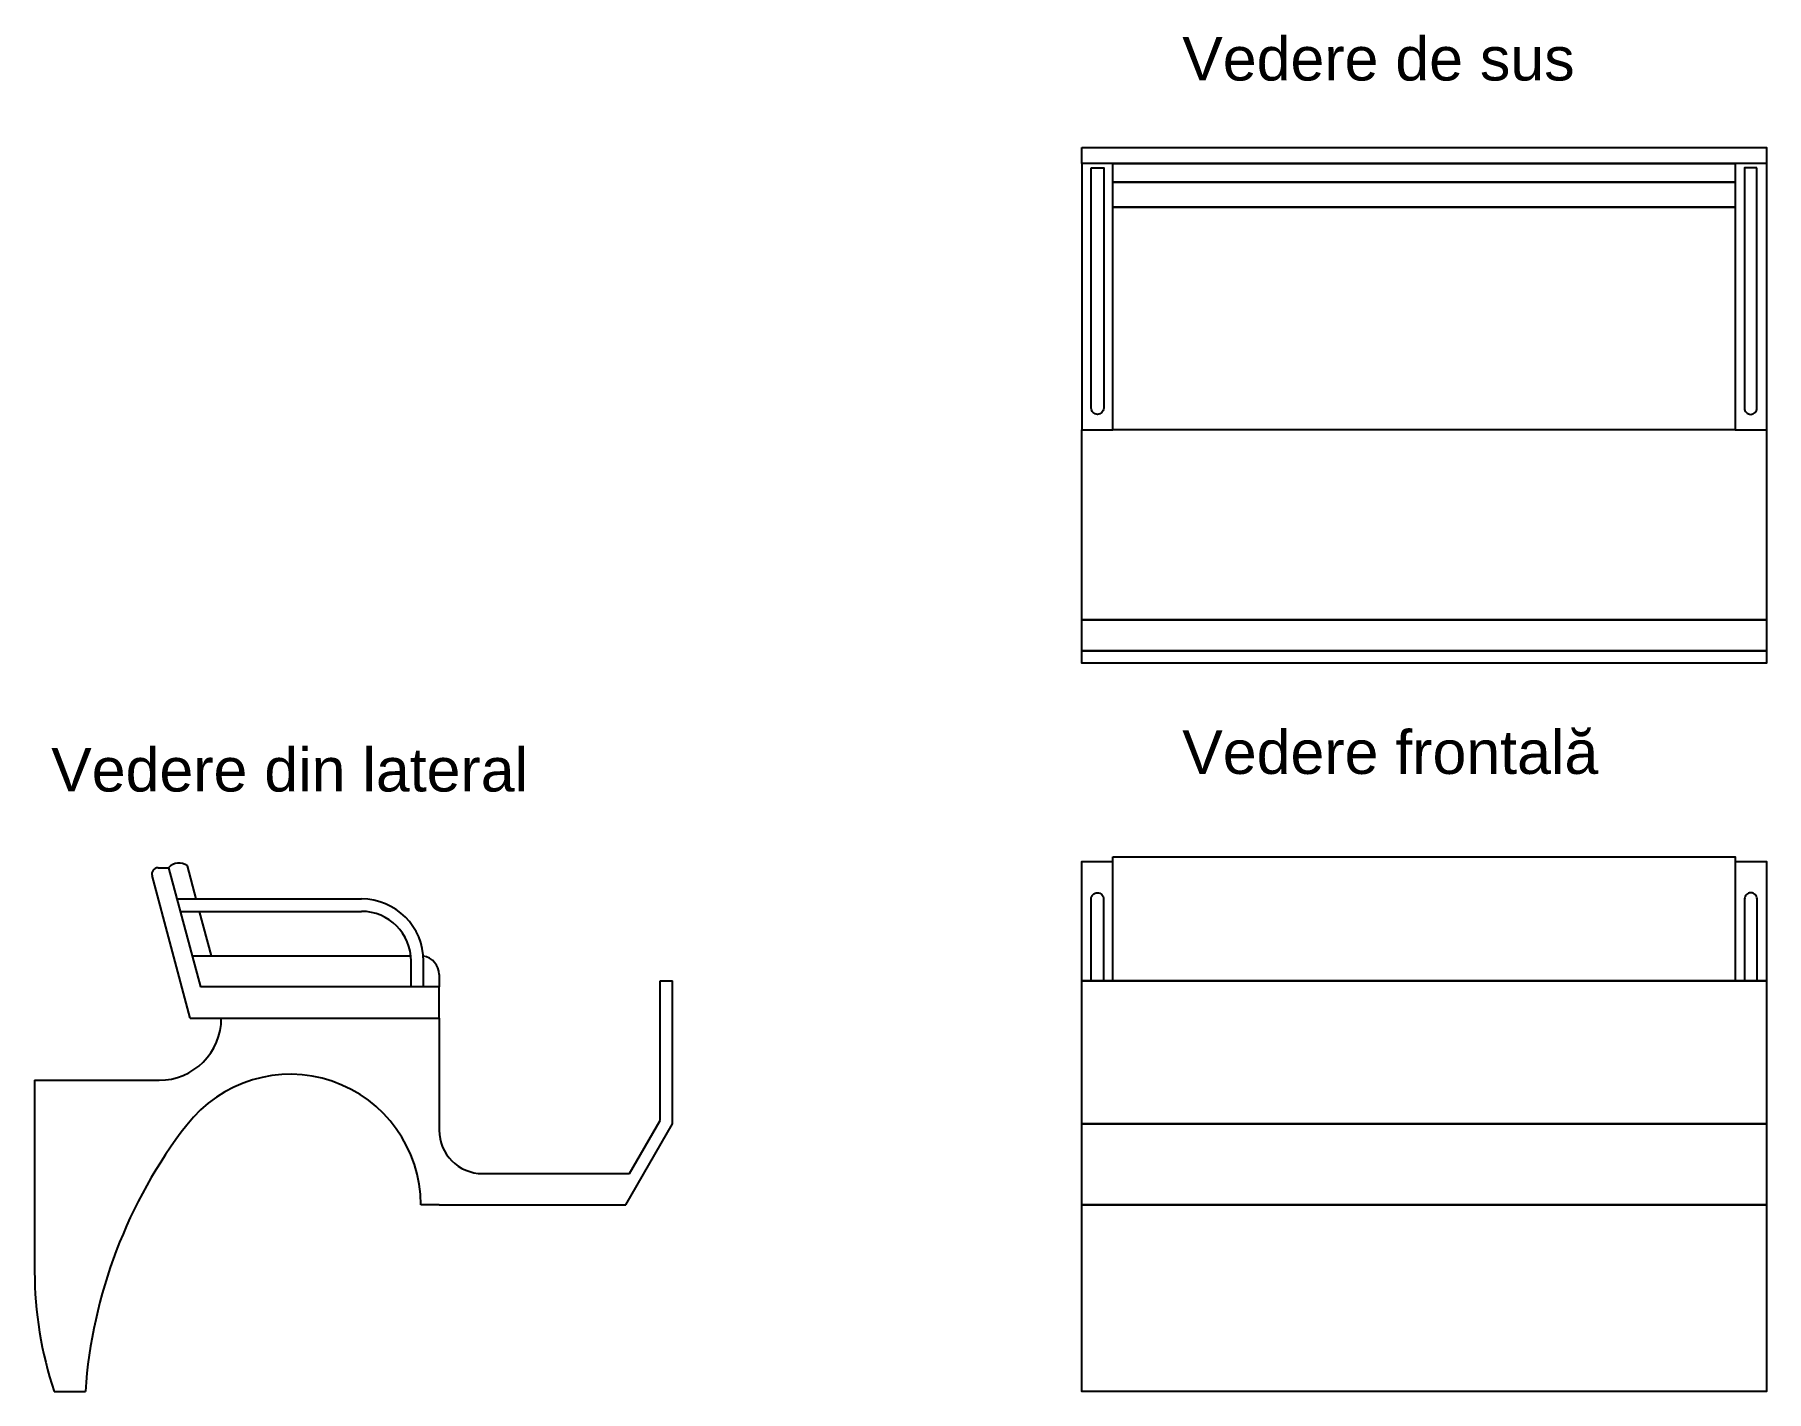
# Model space of a CAD drawing. Header units: millimetres. Extents: x 44 to 805, y 20 to 299.
# Drawn here: x 44.2 to 322.5, y 56.8 to 274.9 of the extents above; entities that cross this region are included whole.
import ezdxf

# ---------------------------------------------------------------- set-up
doc = ezdxf.new("R2010")
doc.units = ezdxf.units.MM
doc.header["$MEASUREMENT"] = 0
for name, color, linetype in [('canapea scaun vizitiu', 181, 'Continuous'), ('scaun vizitiu', 211, 'Continuous'), ('text', 7, 'Continuous')]:
    doc.layers.add(name, color=color, linetype=linetype)
doc.styles.get("Standard").update_dxf_attribs({"font": 'arial.ttf'})

msp = doc.modelspace()

# ---------------------------------------------------------------- texts
at = {"layer": 'text'}
for s, p in [('Vedere de sus', (228.622, 267.513)), ('Vedere frontală', (228.622, 156.064)), ('Vedere din lateral', (46.867, 153.238))]:
    msp.add_text(s, height=7, dxfattribs=at).set_placement(p)

# ---------------------------------------------------------------- linework, layer by layer
at = {"layer": 'canapea scaun vizitiu'}
for p, q in [((65.739, 140.97), (70.87, 121.822)), ((70.184, 135.97), (68.753, 141.31)), ((72.636, 126.822), (70.72, 133.97)), ((69.53, 126.822), (104.664, 126.822)), ((109.209, 123.822), (109.209, 121.822)), ((109.209, 121.822), (70.87, 121.822))]:
    msp.add_line(p, q, dxfattribs=at)
for points in [[(217.491, 254.153), (317.491, 254.153), (317.491, 251.153), (217.491, 251.153)], [(217.491, 251.153), (317.491, 251.153), (317.491, 247.153), (217.491, 247.153)], [(217.491, 247.153), (317.491, 247.153), (317.491, 211.353), (217.491, 211.353)], [(217.491, 142.722), (317.491, 142.722), (317.491, 122.822), (217.491, 122.822)]]:
    msp.add_lwpolyline(points, close=True, dxfattribs=at)
for centre, radius, start, end in [((67.433, 139.491), 2.249, 54.02875, 138.86916), ((106.209, 123.822), 3, 0, 81.05021)]:
    msp.add_arc(centre, radius, start, end, dxfattribs=at)
at = {"layer": 'scaun vizitiu'}
for p, q in [((212.491, 254.153), (212.491, 211.353)), ((322.491, 254.153), (322.491, 211.353)), ((212.491, 211.353), (217.491, 211.353)), ((212.491, 180.853), (212.491, 211.353)), ((317.491, 211.353), (322.491, 211.353)), ((322.491, 211.353), (322.491, 180.853)), ((322.491, 180.853), (212.491, 180.853)), ((69.209, 116.822), (63.076, 139.711)), ((64.042, 140.97), (65.739, 140.97)), ((65.739, 140.97), (70.87, 121.822)), ((67.079, 135.97), (96.709, 135.97)), ((67.614, 133.97), (96.709, 133.97)), ((104.709, 121.822), (104.709, 125.97)), ((106.709, 121.822), (106.709, 125.97)), ((144.709, 100.348), (144.709, 122.812)), ((144.709, 122.812), (146.709, 122.812)), ((146.709, 99.812), (146.709, 122.812)), ((109.209, 121.822), (70.87, 121.822)), ((109.209, 116.822), (109.209, 121.822)), ((69.209, 116.822), (109.209, 116.822)), ((109.209, 116.822), (109.209, 98.822)), ((44.209, 106.822), (44.209, 76.099)), ((44.209, 106.822), (64.209, 106.822)), ((139.787, 91.822), (144.709, 100.348)), ((139.209, 86.822), (146.709, 99.812)), ((116.209, 91.822), (139.787, 91.822)), ((109.209, 86.822), (106.264, 86.822)), ((109.209, 86.822), (139.209, 86.822)), ((47.358, 56.822), (52.358, 56.822))]:
    msp.add_line(p, q, dxfattribs=at)
for points in [[(212.491, 256.753), (322.491, 256.753), (322.491, 254.153), (212.491, 254.153)], [(212.491, 180.853), (322.491, 180.853), (322.491, 175.853), (212.491, 175.853)], [(212.491, 175.853), (322.491, 175.853), (322.491, 173.853), (212.491, 173.853)], [(212.491, 122.822), (322.491, 122.822), (322.491, 99.822), (212.491, 99.822)], [(212.491, 99.822), (322.491, 99.822), (322.491, 86.822), (212.491, 86.822)], [(212.491, 86.822), (322.491, 86.822), (322.491, 56.822), (212.491, 56.822)]]:
    msp.add_lwpolyline(points, close=True, dxfattribs=at)
for points in [[(214.003, 253.453), (216.003, 253.453), (216.003, 214.853, -0.4142136), (215.003, 213.853), (215.003, 213.853, -0.4142136), (214.003, 214.853)], [(320.979, 253.453), (318.979, 253.453), (318.979, 214.853, 0.4142136), (319.979, 213.853), (319.979, 213.853, 0.4142136), (320.979, 214.853)], [(214.991, 136.962), (214.991, 136.962, -0.4142136), (215.991, 135.962), (215.991, 122.822), (213.991, 122.822), (213.991, 135.962, -0.4142136)], [(319.991, 136.962), (319.991, 136.962, 0.4142136), (318.991, 135.962), (318.991, 122.822), (320.991, 122.822), (320.991, 135.962, 0.4142136)]]:
    msp.add_lwpolyline(points, format="xyb", close=True, dxfattribs=at)
msp.add_lwpolyline([(317.491, 141.972), (322.491, 141.972), (322.491, 122.822), (212.491, 122.822), (212.491, 141.972), (217.491, 141.972)], dxfattribs=at)
for centre, radius, start, end in [((64.042, 139.97), 1, 90, 195), ((96.709, 125.97), 10, 0, 90), ((96.709, 125.97), 8, 0, 90), ((64.209, 116.822), 10, 270, 360), ((85.264, 86.78), 21, 0.11473, 142.29897), ((131.099, 51.353), 78.93, 142.29897, 176.02695), ((116.209, 98.822), 7, 180, 270), ((104.793, 76.099), 60.584, 180, 198.55412)]:
    msp.add_arc(centre, radius, start, end, dxfattribs=at)

msp.set_redraw_order([(e.dxf.handle, doc.entitydb.next_handle()) for e in msp.query("TEXT MTEXT ATTDEF DIMENSION ARC_DIMENSION")])  # texts and dimensions are drawn at this point

doc.saveas('drawing.dxf')
